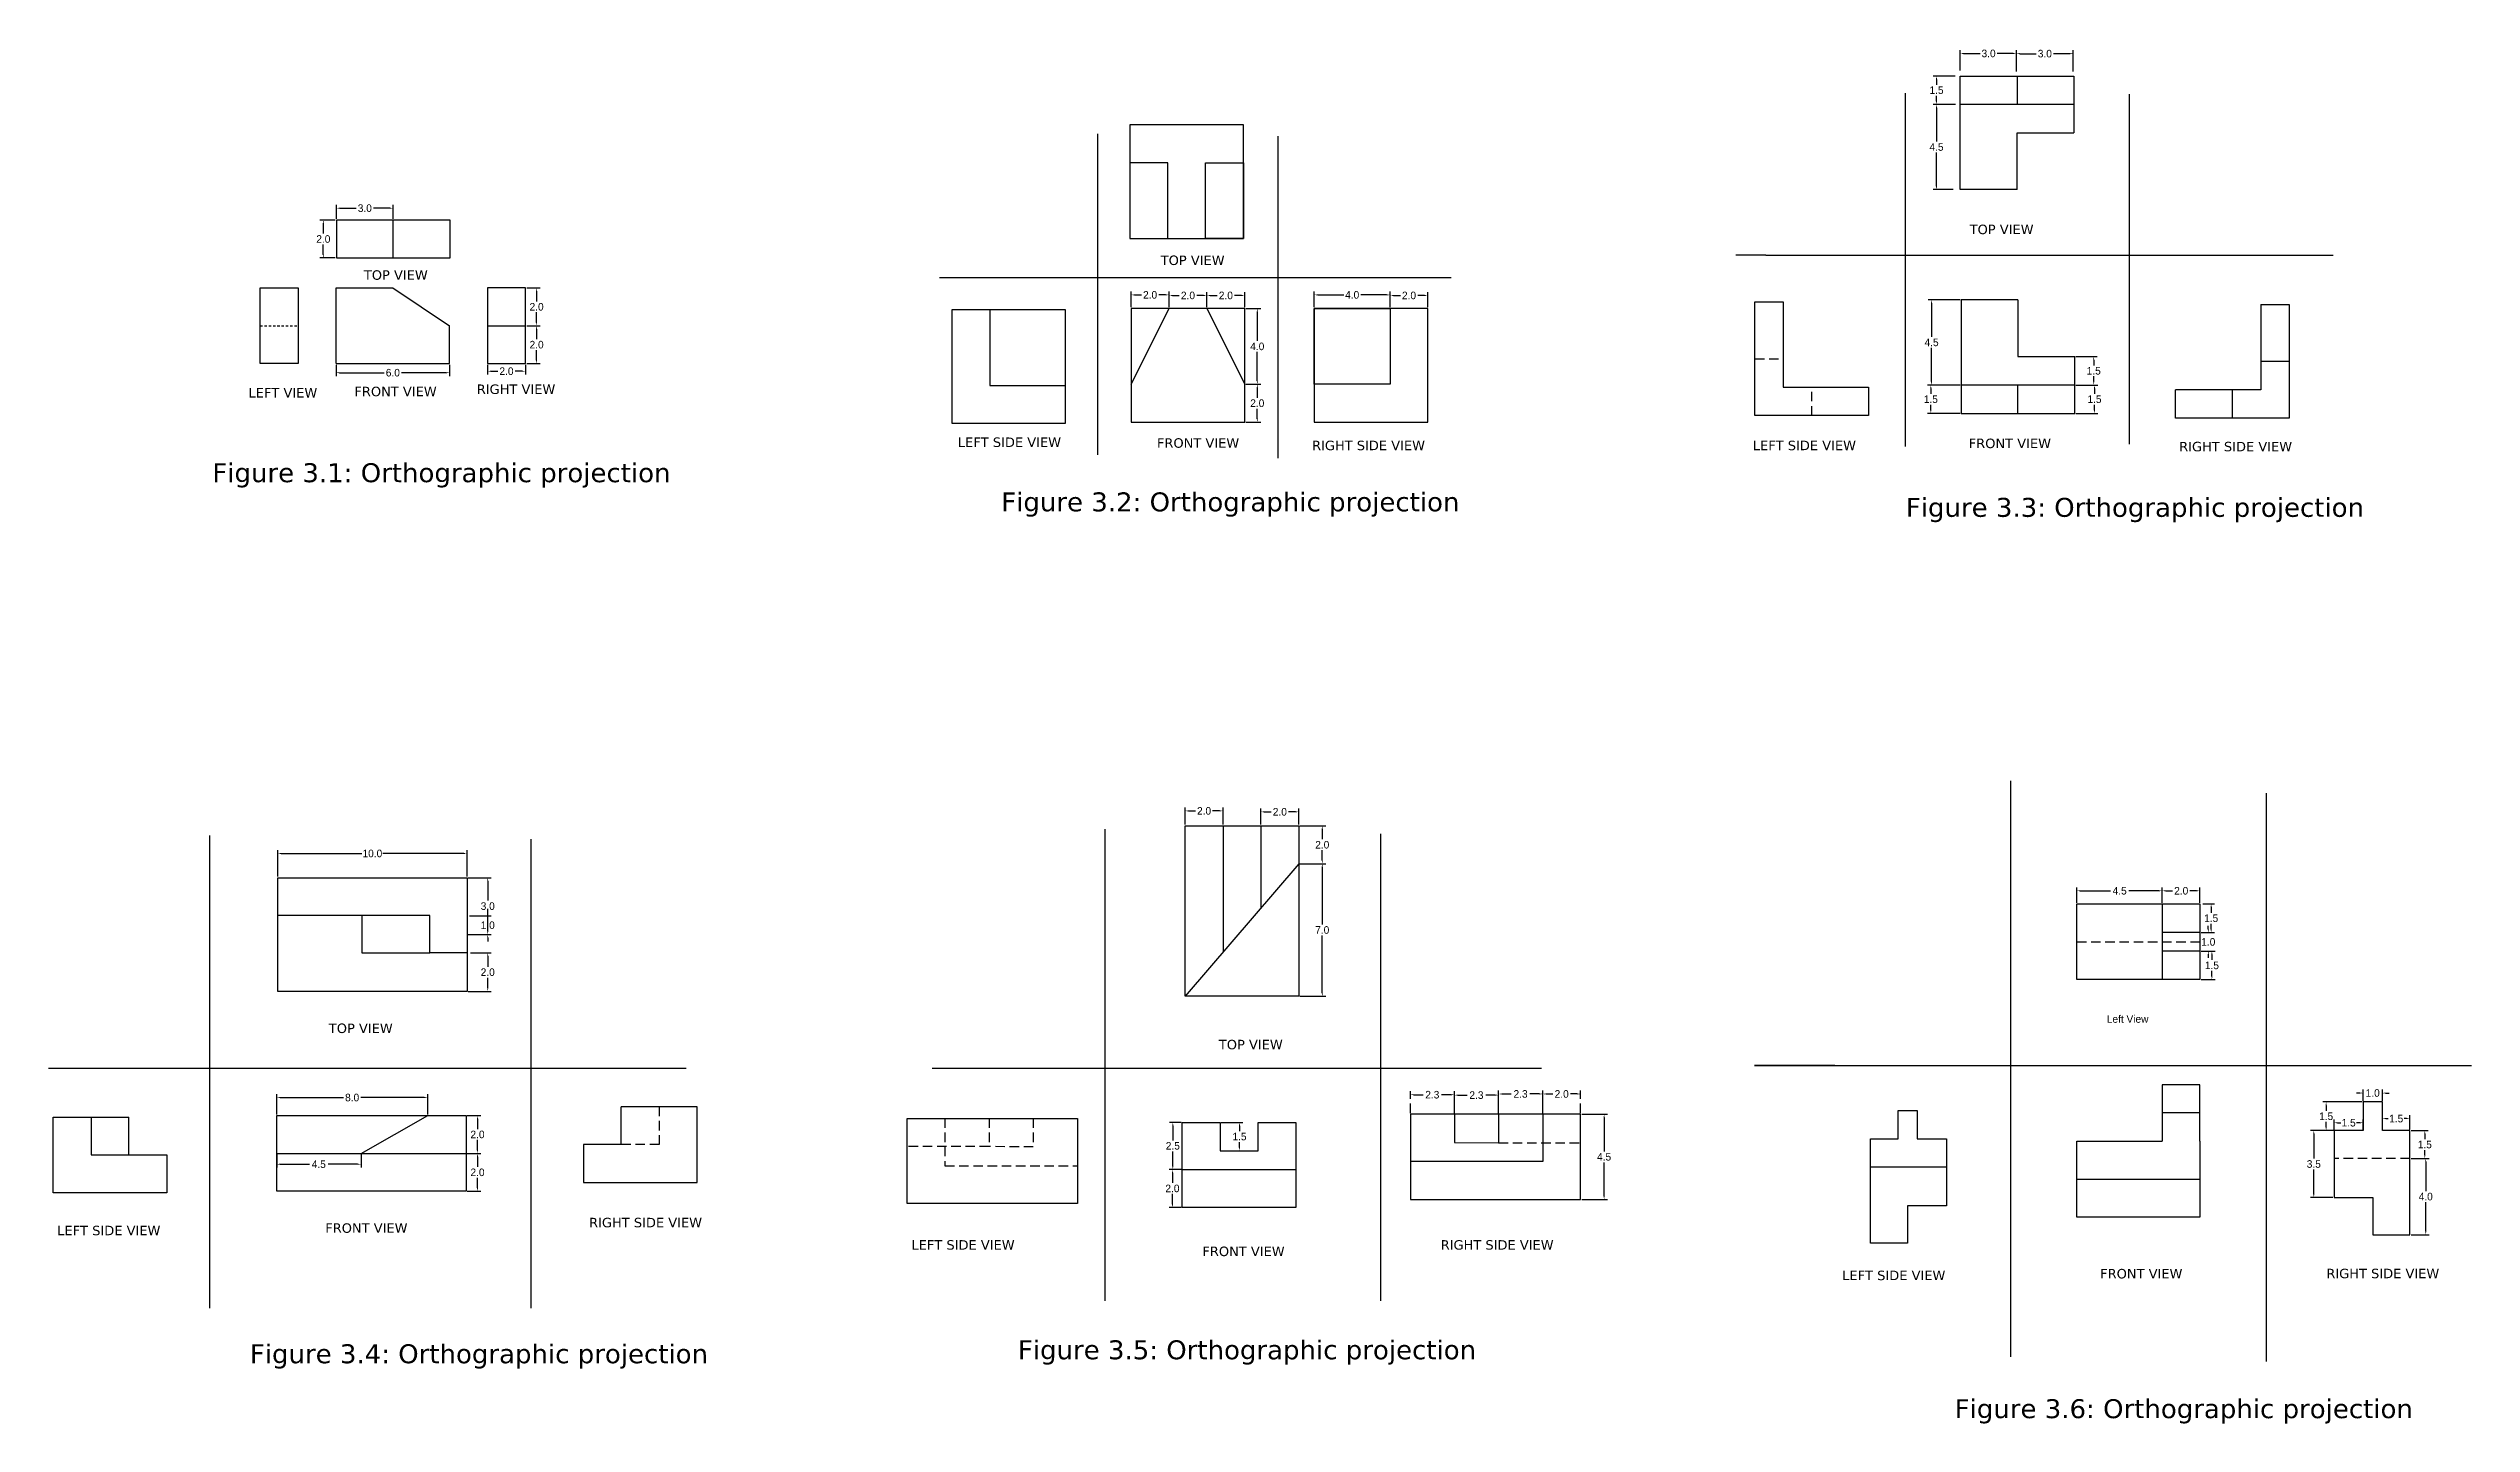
# Model space of a CAD drawing. Header units: feet. Extents: x 28 to 156, y -37 to 36.
import ezdxf

# ---------------------------------------------------------------- set-up
doc = ezdxf.new("R2010")
doc.units = ezdxf.units.FT
doc.header["$MEASUREMENT"] = 0
doc.linetypes.add('DASHED', pattern=[0.75, 0.5, -0.25])
doc.linetypes.add('HIDDEN2', pattern=[0.1875, 0.125, -0.0625])
doc.dimstyles.get("Standard").update_dxf_attribs({"dimtxt": 0.4, "dimasz": 0.18, "dimexe": 0.18, "dimexo": 0.0625, "dimgap": 0.09, "dimtad": 0, "dimtih": 1, "dimtoh": 1, "dimdec": 1, "dimzin": 0, "dimdsep": 46, "dimtxsty": 'Standard', "dimcen": 0.09, "dimadec": 0, "dimazin": 0, "dimtfac": 1, "dimtdec": 1, "dimtofl": 0, "dimtmove": 0, "dimatfit": 3, "dimfxl": 1, "dimtolj": 1, "dimtzin": 0, "dimarcsym": 0})

msp = doc.modelspace()

# ---------------------------------------------------------------- texts
at = {"attachment_point": 1}
for s, insert, char_height, width in [('{\\fVerdana|b0|i0|c0|p34;TOP VIEW}', (129.22, 26.32), 0.5, 3.5011), ('{\\fVerdana|b0|i0|c0|p34;TOP VIEW}', (86.51, 24.69), 0.5, 3.5011), ('{\\fVerdana|b0|i0|c0|p34;TOP VIEW}', (44.44, 23.91), 0.5, 3.5011), ('{\\fVerdana|b0|i0|c0|p34;LEFT VIEW}', (38.35, 17.69), 0.5, 3.8385), ('{\\fVerdana|b0|i0|c0|p34;FRONT VIEW}', (43.94, 17.76), 0.5, 4.6473), ('{\\fVerdana|b0|i0|c0|p34;RIGHT VIEW}', (50.4, 17.88), 0.5, 4.4297), ('{\\fVerdana|b0|i0|c0|p34;LEFT SIDE VIEW}', (75.8, 15.08), 0.5, 5.9143), ('{\\fVerdana|b0|i0|c0|p34;FRONT VIEW}', (86.31, 15.04), 0.5, 4.6473), ('{\\fVerdana|b0|i0|c0|p34;RIGHT SIDE VIEW}', (94.5, 14.91), 0.5, 6.352), ('{\\fVerdana|b0|i0|c0|p34;LEFT SIDE VIEW}', (117.77, 14.91), 0.5, 5.9143), ('{\\fVerdana|b0|i0|c0|p34;FRONT VIEW}', (129.17, 15.02), 0.5, 4.6473), ('{\\fVerdana|b0|i0|c0|p34;RIGHT SIDE VIEW}', (140.28, 14.85), 0.5, 6.352), ('{\\fVerdana|b0|i0|c0|p34;Figure 3.1: Orthographic projection}', (36.44, 13.72), 1, 24.772), ('{\\fVerdana|b0|i0|c0|p34;Figure 3.2: Orthographic projection}', (78.09, 12.18), 1, 25.6748), ('{\\fVerdana|b0|i0|c0|p34;Figure 3.3: Orthographic projection}', (125.85, 11.89), 1, 26.0169), ('{\\fVerdana|b0|i0|c0|p34;TOP VIEW}', (42.59, -15.87), 0.5, 3.5011), ('Left View', (136.46, -15.43), 0.4, 3.7992), ('{\\fVerdana|b0|i0|c0|p34;TOP VIEW}', (89.58, -16.73), 0.5, 3.5011), ('{\\fVerdana|b0|i0|c0|p34;LEFT SIDE VIEW}', (28.25, -26.55), 0.5, 5.9143), ('{\\fVerdana|b0|i0|c0|p34;FRONT VIEW}', (42.4, -26.42), 0.5, 4.6473), ('{\\fVerdana|b0|i0|c0|p34;RIGHT SIDE VIEW}', (56.33, -26.13), 0.5, 6.352), ('{\\fVerdana|b0|i0|c0|p34;LEFT SIDE VIEW}', (73.35, -27.31), 0.5, 5.9143), ('{\\fVerdana|b0|i0|c0|p34;FRONT VIEW}', (88.71, -27.65), 0.5, 4.6473), ('{\\fVerdana|b0|i0|c0|p34;RIGHT SIDE VIEW}', (101.29, -27.31), 0.5, 6.352), ('{\\fVerdana|b0|i0|c0|p34;LEFT SIDE VIEW}', (122.49, -28.92), 0.5, 5.9143), ('{\\fVerdana|b0|i0|c0|p34;FRONT VIEW}', (136.11, -28.83), 0.5, 4.6473), ('{\\fVerdana|b0|i0|c0|p34;RIGHT SIDE VIEW}', (148.05, -28.82), 0.5, 6.352), ('{\\fVerdana|b0|i0|c0|p34;Figure 3.4: Orthographic projection}', (38.42, -32.81), 1, 24.5964), ('{\\fVerdana|b0|i0|c0|p34;Figure 3.5: Orthographic projection}', (78.97, -32.6), 1, 25.0046), ('{\\fVerdana|b0|i0|c0|p34;Figure 3.6: Orthographic projection}', (128.43, -35.71), 1, 24.8232)]:
    msp.add_mtext(s, dxfattribs=dict(at, insert=insert, char_height=char_height, width=width))

# ---------------------------------------------------------------- blocks, each defined once
blk = doc.blocks.new('*D1')
at = {"color": 0, "lineweight": -2}
for p, q in [((42.97, 18.92), (42.97, 18.32)), ((43.15, 18.5), (45.52, 18.5)), ((48.79, 18.5), (46.43, 18.5)), ((48.97, 18.92), (48.97, 18.32))]:
    blk.add_line(p, q, dxfattribs=at)
at = {"color": 0}
for points in [[(43.15, 18.53), (43.15, 18.47), (42.97, 18.5)], [(48.79, 18.53), (48.79, 18.47), (48.97, 18.5)]]:
    blk.add_solid(points, dxfattribs=at)
at = {"layer": 'Defpoints', "color": 0}
for p in [(42.97, 18.98), (48.97, 18.98), (48.97, 18.5)]:
    blk.add_point(p, dxfattribs=at)
at = {"color": 0, "insert": (45.97, 18.5), "char_height": 0.4, "attachment_point": 5}
blk.add_mtext('\\A1;6.0', dxfattribs=at)
blk = doc.blocks.new('*D2')
at = {"color": 0, "lineweight": -2}
for p, q in [((53.04, 20.98), (53.74, 20.98)), ((53.56, 20.8), (53.56, 20.27)), ((53.56, 19.16), (53.56, 19.69)), ((53.04, 18.98), (53.74, 18.98))]:
    blk.add_line(p, q, dxfattribs=at)
at = {"color": 0}
for points in [[(53.53, 20.8), (53.59, 20.8), (53.56, 20.98)], [(53.53, 19.16), (53.59, 19.16), (53.56, 18.98)]]:
    blk.add_solid(points, dxfattribs=at)
at = {"layer": 'Defpoints', "color": 0}
for p in [(52.97, 20.98), (53.56, 20.98), (52.97, 18.98)]:
    blk.add_point(p, dxfattribs=at)
at = {"color": 0, "insert": (53.56, 19.98), "char_height": 0.4, "attachment_point": 5}
blk.add_mtext('\\A1;2.0', dxfattribs=at)
blk = doc.blocks.new('*D3')
at = {"color": 0, "lineweight": -2}
for p, q in [((42.93, 26.56), (42.12, 26.56)), ((42.3, 26.38), (42.3, 25.85)), ((42.93, 24.56), (42.12, 24.56)), ((42.3, 24.74), (42.3, 25.27))]:
    blk.add_line(p, q, dxfattribs=at)
at = {"color": 0}
for points in [[(42.27, 26.38), (42.33, 26.38), (42.3, 26.56)], [(42.27, 24.74), (42.33, 24.74), (42.3, 24.56)]]:
    blk.add_solid(points, dxfattribs=at)
at = {"layer": 'Defpoints', "color": 0}
for p in [(42.99, 26.56), (42.3, 24.56), (42.99, 24.56)]:
    blk.add_point(p, dxfattribs=at)
at = {"color": 0, "insert": (42.3, 25.56), "char_height": 0.4, "attachment_point": 5}
blk.add_mtext('\\A1;2.0', dxfattribs=at)
blk = doc.blocks.new('*D4')
at = {"color": 0, "lineweight": -2}
for p, q in [((42.99, 26.63), (42.99, 27.37)), ((43.17, 27.19), (44.03, 27.19)), ((45.81, 27.19), (44.95, 27.19)), ((45.99, 26.63), (45.99, 27.37))]:
    blk.add_line(p, q, dxfattribs=at)
at = {"color": 0}
for points in [[(43.17, 27.22), (43.17, 27.16), (42.99, 27.19)], [(45.81, 27.22), (45.81, 27.16), (45.99, 27.19)]]:
    blk.add_solid(points, dxfattribs=at)
at = {"layer": 'Defpoints', "color": 0}
for p in [(45.99, 27.19), (42.99, 26.56), (45.99, 26.56)]:
    blk.add_point(p, dxfattribs=at)
at = {"color": 0, "insert": (44.49, 27.19), "char_height": 0.4, "attachment_point": 5}
blk.add_mtext('\\A1;3.0', dxfattribs=at)
blk = doc.blocks.new('*D5')
at = {"color": 0, "lineweight": -2}
for p, q in [((53.04, 22.98), (53.74, 22.98)), ((53.56, 22.8), (53.56, 22.27)), ((53.04, 20.98), (53.74, 20.98)), ((53.56, 21.16), (53.56, 21.69))]:
    blk.add_line(p, q, dxfattribs=at)
at = {"color": 0}
for points in [[(53.53, 22.8), (53.59, 22.8), (53.56, 22.98)], [(53.53, 21.16), (53.59, 21.16), (53.56, 20.98)]]:
    blk.add_solid(points, dxfattribs=at)
at = {"layer": 'Defpoints', "color": 0}
for p in [(52.97, 22.98), (53.56, 22.98), (52.97, 20.98)]:
    blk.add_point(p, dxfattribs=at)
at = {"color": 0, "insert": (53.56, 21.98), "char_height": 0.4, "attachment_point": 5}
blk.add_mtext('\\A1;2.0', dxfattribs=at)
blk = doc.blocks.new('*D6')
at = {"color": 0, "lineweight": -2}
for p, q in [((50.97, 18.92), (50.97, 18.4)), ((51.15, 18.58), (51.52, 18.58)), ((52.79, 18.58), (52.43, 18.58)), ((52.97, 18.92), (52.97, 18.4))]:
    blk.add_line(p, q, dxfattribs=at)
at = {"color": 0}
for points in [[(51.15, 18.61), (51.15, 18.55), (50.97, 18.58)], [(52.79, 18.61), (52.79, 18.55), (52.97, 18.58)]]:
    blk.add_solid(points, dxfattribs=at)
at = {"layer": 'Defpoints', "color": 0}
for p in [(50.97, 18.98), (50.97, 18.58), (52.97, 18.98)]:
    blk.add_point(p, dxfattribs=at)
at = {"color": 0, "insert": (51.97, 18.58), "char_height": 0.4, "attachment_point": 5}
blk.add_mtext('\\A1;2.0', dxfattribs=at)
blk = doc.blocks.new('*D8')
at = {"color": 0, "lineweight": -2}
for p, q in [((84.95, 21.96), (84.95, 22.79)), ((85.13, 22.61), (85.49, 22.61)), ((86.77, 22.61), (86.41, 22.61)), ((86.95, 21.96), (86.95, 22.79))]:
    blk.add_line(p, q, dxfattribs=at)
at = {"color": 0}
for points in [[(85.13, 22.64), (85.13, 22.58), (84.95, 22.61)], [(86.77, 22.64), (86.77, 22.58), (86.95, 22.61)]]:
    blk.add_solid(points, dxfattribs=at)
at = {"layer": 'Defpoints', "color": 0}
for p in [(84.95, 21.89), (86.95, 22.61), (86.95, 21.89)]:
    blk.add_point(p, dxfattribs=at)
at = {"color": 0, "insert": (85.95, 22.61), "char_height": 0.4, "attachment_point": 5}
blk.add_mtext('\\A1;2.0', dxfattribs=at)
blk = doc.blocks.new('*D9')
at = {"color": 0, "lineweight": -2}
for p, q in [((86.95, 21.96), (86.95, 22.76)), ((87.13, 22.58), (87.49, 22.58)), ((88.77, 22.58), (88.41, 22.58)), ((88.95, 21.96), (88.95, 22.76))]:
    blk.add_line(p, q, dxfattribs=at)
at = {"color": 0}
for points in [[(87.13, 22.61), (87.13, 22.55), (86.95, 22.58)], [(88.77, 22.61), (88.77, 22.55), (88.95, 22.58)]]:
    blk.add_solid(points, dxfattribs=at)
at = {"layer": 'Defpoints', "color": 0}
for p in [(86.95, 21.89), (88.95, 22.58), (88.95, 21.89)]:
    blk.add_point(p, dxfattribs=at)
at = {"color": 0, "insert": (87.95, 22.58), "char_height": 0.4, "attachment_point": 5}
blk.add_mtext('\\A1;2.0', dxfattribs=at)
blk = doc.blocks.new('*D10')
at = {"color": 0, "lineweight": -2}
for p, q in [((88.95, 21.96), (88.95, 22.76)), ((89.13, 22.58), (89.49, 22.58)), ((90.77, 22.58), (90.4, 22.58)), ((90.95, 21.96), (90.95, 22.76))]:
    blk.add_line(p, q, dxfattribs=at)
at = {"color": 0}
for points in [[(89.13, 22.61), (89.13, 22.55), (88.95, 22.58)], [(90.77, 22.61), (90.77, 22.55), (90.95, 22.58)]]:
    blk.add_solid(points, dxfattribs=at)
at = {"layer": 'Defpoints', "color": 0}
for p in [(88.95, 21.89), (90.95, 22.58), (90.95, 21.89)]:
    blk.add_point(p, dxfattribs=at)
at = {"color": 0, "insert": (89.95, 22.58), "char_height": 0.4, "attachment_point": 5}
blk.add_mtext('\\A1;2.0', dxfattribs=at)
blk = doc.blocks.new('*D11')
at = {"color": 0, "lineweight": -2}
for p, q in [((91.01, 21.89), (91.79, 21.89)), ((91.61, 21.71), (91.61, 20.18)), ((91.61, 18.07), (91.61, 19.6)), ((91.01, 17.89), (91.79, 17.89))]:
    blk.add_line(p, q, dxfattribs=at)
at = {"color": 0}
for points in [[(91.58, 21.71), (91.64, 21.71), (91.61, 21.89)], [(91.58, 18.07), (91.64, 18.07), (91.61, 17.89)]]:
    blk.add_solid(points, dxfattribs=at)
at = {"layer": 'Defpoints', "color": 0}
for p in [(90.95, 21.89), (90.95, 17.89), (91.61, 17.89)]:
    blk.add_point(p, dxfattribs=at)
at = {"color": 0, "insert": (91.61, 19.89), "char_height": 0.4, "attachment_point": 5}
blk.add_mtext('\\A1;4.0', dxfattribs=at)
blk = doc.blocks.new('*D12')
at = {"color": 0, "lineweight": -2}
for p, q in [((91.01, 17.89), (91.79, 17.89)), ((91.61, 17.71), (91.61, 17.18)), ((91.01, 15.89), (91.79, 15.89)), ((91.61, 16.07), (91.61, 16.6))]:
    blk.add_line(p, q, dxfattribs=at)
at = {"color": 0}
for points in [[(91.58, 17.71), (91.64, 17.71), (91.61, 17.89)], [(91.58, 16.07), (91.64, 16.07), (91.61, 15.89)]]:
    blk.add_solid(points, dxfattribs=at)
at = {"layer": 'Defpoints', "color": 0}
for p in [(90.95, 17.89), (90.95, 15.89), (91.61, 15.89)]:
    blk.add_point(p, dxfattribs=at)
at = {"color": 0, "insert": (91.61, 16.89), "char_height": 0.4, "attachment_point": 5}
blk.add_mtext('\\A1;2.0', dxfattribs=at)
blk = doc.blocks.new('*D13')
at = {"color": 0, "lineweight": -2}
for p, q in [((94.62, 21.96), (94.62, 22.79)), ((94.8, 22.61), (96.17, 22.61)), ((98.44, 22.61), (97.08, 22.61)), ((98.62, 21.96), (98.62, 22.79))]:
    blk.add_line(p, q, dxfattribs=at)
at = {"color": 0}
for points in [[(94.8, 22.64), (94.8, 22.58), (94.62, 22.61)], [(98.44, 22.64), (98.44, 22.58), (98.62, 22.61)]]:
    blk.add_solid(points, dxfattribs=at)
at = {"layer": 'Defpoints', "color": 0}
for p in [(94.62, 21.89), (98.62, 22.61), (98.62, 21.89)]:
    blk.add_point(p, dxfattribs=at)
at = {"color": 0, "insert": (96.62, 22.61), "char_height": 0.4, "attachment_point": 5}
blk.add_mtext('\\A1;4.0', dxfattribs=at)
blk = doc.blocks.new('*D14')
at = {"color": 0, "lineweight": -2}
for p, q in [((98.62, 21.96), (98.62, 22.76)), ((98.8, 22.58), (99.17, 22.58)), ((100.44, 22.58), (100.08, 22.58)), ((100.62, 21.96), (100.62, 22.76))]:
    blk.add_line(p, q, dxfattribs=at)
at = {"color": 0}
for points in [[(98.8, 22.61), (98.8, 22.55), (98.62, 22.58)], [(100.44, 22.61), (100.44, 22.55), (100.62, 22.58)]]:
    blk.add_solid(points, dxfattribs=at)
at = {"layer": 'Defpoints', "color": 0}
for p in [(98.62, 21.89), (100.62, 22.58), (100.62, 21.89)]:
    blk.add_point(p, dxfattribs=at)
at = {"color": 0, "insert": (99.62, 22.58), "char_height": 0.4, "attachment_point": 5}
blk.add_mtext('\\A1;2.0', dxfattribs=at)
blk = doc.blocks.new('*D15')
at = {"color": 0, "lineweight": -2}
for p, q in [((128.72, 34.47), (128.72, 35.54)), ((128.9, 35.36), (129.77, 35.36)), ((131.51, 35.36), (130.68, 35.36)), ((131.69, 34.47), (131.69, 35.54))]:
    blk.add_line(p, q, dxfattribs=at)
at = {"color": 0}
for points in [[(128.9, 35.39), (128.9, 35.33), (128.72, 35.36)], [(131.51, 35.39), (131.51, 35.33), (131.69, 35.36)]]:
    blk.add_solid(points, dxfattribs=at)
at = {"layer": 'Defpoints', "color": 0}
for p in [(131.69, 35.36), (128.72, 34.41), (131.69, 34.41)]:
    blk.add_point(p, dxfattribs=at)
at = {"color": 0, "insert": (130.22, 35.36), "char_height": 0.4, "attachment_point": 5}
blk.add_mtext('\\A1;3.0', dxfattribs=at)
blk = doc.blocks.new('*D16')
at = {"color": 0, "lineweight": -2}
for p, q in [((131.69, 34.41), (131.69, 35.53)), ((131.87, 35.35), (132.73, 35.35)), ((134.51, 35.35), (133.64, 35.35)), ((134.69, 34.41), (134.69, 35.53))]:
    blk.add_line(p, q, dxfattribs=at)
at = {"color": 0}
for points in [[(131.87, 35.38), (131.87, 35.32), (131.69, 35.35)], [(134.51, 35.38), (134.51, 35.32), (134.69, 35.35)]]:
    blk.add_solid(points, dxfattribs=at)
at = {"layer": 'Defpoints', "color": 0}
for p in [(134.69, 35.35), (131.69, 34.35), (134.69, 34.35)]:
    blk.add_point(p, dxfattribs=at)
at = {"color": 0, "insert": (133.19, 35.35), "char_height": 0.4, "attachment_point": 5}
blk.add_mtext('\\A1;3.0', dxfattribs=at)
blk = doc.blocks.new('*D17')
at = {"color": 0, "lineweight": -2}
for p, q in [((128.45, 34.17), (127.29, 34.17)), ((127.47, 33.99), (127.47, 33.71)), ((128.47, 32.67), (127.29, 32.67)), ((127.47, 32.85), (127.47, 33.13))]:
    blk.add_line(p, q, dxfattribs=at)
at = {"color": 0}
for points in [[(127.44, 33.99), (127.5, 33.99), (127.47, 34.17)], [(127.44, 32.85), (127.5, 32.85), (127.47, 32.67)]]:
    blk.add_solid(points, dxfattribs=at)
at = {"layer": 'Defpoints', "color": 0}
for p in [(128.51, 34.17), (127.47, 32.67), (128.54, 32.67)]:
    blk.add_point(p, dxfattribs=at)
at = {"color": 0, "insert": (127.47, 33.42), "char_height": 0.4, "attachment_point": 5}
blk.add_mtext('\\A1;1.5', dxfattribs=at)
blk = doc.blocks.new('*D18')
at = {"color": 0, "lineweight": -2}
for p, q in [((128.35, 32.67), (127.29, 32.67)), ((127.47, 32.49), (127.47, 30.71)), ((127.47, 28.35), (127.47, 30.13)), ((128.35, 28.17), (127.29, 28.17))]:
    blk.add_line(p, q, dxfattribs=at)
at = {"color": 0}
for points in [[(127.44, 32.49), (127.5, 32.49), (127.47, 32.67)], [(127.44, 28.35), (127.5, 28.35), (127.47, 28.17)]]:
    blk.add_solid(points, dxfattribs=at)
at = {"layer": 'Defpoints', "color": 0}
for p in [(128.41, 32.67), (127.47, 28.17), (128.41, 28.17)]:
    blk.add_point(p, dxfattribs=at)
at = {"color": 0, "insert": (127.47, 30.42), "char_height": 0.4, "attachment_point": 5}
blk.add_mtext('\\A1;4.5', dxfattribs=at)
blk = doc.blocks.new('*D19')
at = {"color": 0, "lineweight": -2}
for p, q in [((128.71, 22.35), (127.03, 22.35)), ((127.21, 22.17), (127.21, 20.39)), ((127.21, 18.03), (127.21, 19.81)), ((128.71, 17.85), (127.03, 17.85))]:
    blk.add_line(p, q, dxfattribs=at)
at = {"color": 0}
for points in [[(127.18, 22.17), (127.24, 22.17), (127.21, 22.35)], [(127.18, 18.03), (127.24, 18.03), (127.21, 17.85)]]:
    blk.add_solid(points, dxfattribs=at)
at = {"layer": 'Defpoints', "color": 0}
for p in [(128.77, 22.35), (127.21, 17.85), (128.77, 17.85)]:
    blk.add_point(p, dxfattribs=at)
at = {"color": 0, "insert": (127.21, 20.1), "char_height": 0.4, "attachment_point": 5}
blk.add_mtext('\\A1;4.5', dxfattribs=at)
blk = doc.blocks.new('*D20')
at = {"color": 0, "lineweight": -2}
for p, q in [((128.65, 17.85), (126.99, 17.85)), ((127.17, 17.67), (127.17, 17.39)), ((127.17, 16.53), (127.17, 16.81)), ((128.71, 16.35), (126.99, 16.35))]:
    blk.add_line(p, q, dxfattribs=at)
at = {"color": 0}
for points in [[(127.14, 17.67), (127.2, 17.67), (127.17, 17.85)], [(127.14, 16.53), (127.2, 16.53), (127.17, 16.35)]]:
    blk.add_solid(points, dxfattribs=at)
at = {"layer": 'Defpoints', "color": 0}
for p in [(128.71, 17.85), (127.17, 16.35), (128.77, 16.35)]:
    blk.add_point(p, dxfattribs=at)
at = {"color": 0, "insert": (127.17, 17.1), "char_height": 0.4, "attachment_point": 5}
blk.add_mtext('\\A1;1.5', dxfattribs=at)
blk = doc.blocks.new('*D21')
at = {"color": 0, "lineweight": -2}
for p, q in [((134.83, 19.35), (135.95, 19.35)), ((135.77, 19.17), (135.77, 18.89)), ((135.77, 18.03), (135.77, 18.31)), ((134.83, 17.85), (135.95, 17.85))]:
    blk.add_line(p, q, dxfattribs=at)
at = {"color": 0}
for points in [[(135.74, 19.17), (135.8, 19.17), (135.77, 19.35)], [(135.74, 18.03), (135.8, 18.03), (135.77, 17.85)]]:
    blk.add_solid(points, dxfattribs=at)
at = {"layer": 'Defpoints', "color": 0}
for p in [(134.77, 19.35), (134.77, 17.85), (135.77, 17.85)]:
    blk.add_point(p, dxfattribs=at)
at = {"color": 0, "insert": (135.77, 18.6), "char_height": 0.4, "attachment_point": 5}
blk.add_mtext('\\A1;1.5', dxfattribs=at)
blk = doc.blocks.new('*D22')
at = {"color": 0, "lineweight": -2}
for p, q in [((134.9, 17.85), (135.99, 17.85)), ((135.81, 17.67), (135.81, 17.39)), ((135.81, 16.53), (135.81, 16.81)), ((134.83, 16.35), (135.99, 16.35))]:
    blk.add_line(p, q, dxfattribs=at)
at = {"color": 0}
for points in [[(135.78, 17.67), (135.84, 17.67), (135.81, 17.85)], [(135.78, 16.53), (135.84, 16.53), (135.81, 16.35)]]:
    blk.add_solid(points, dxfattribs=at)
at = {"layer": 'Defpoints', "color": 0}
for p in [(134.83, 17.85), (134.77, 16.35), (135.81, 16.35)]:
    blk.add_point(p, dxfattribs=at)
at = {"color": 0, "insert": (135.81, 17.1), "char_height": 0.4, "attachment_point": 5}
blk.add_mtext('\\A1;1.5', dxfattribs=at)
blk = doc.blocks.new('*D23')
at = {"color": 0, "lineweight": -2}
for p, q in [((49.95, -8.17), (51.16, -8.17)), ((50.98, -8.35), (50.98, -9.38)), ((50.98, -10.99), (50.98, -9.96)), ((49.95, -11.17), (51.16, -11.17))]:
    blk.add_line(p, q, dxfattribs=at)
at = {"color": 0}
for points in [[(50.95, -8.35), (51.01, -8.35), (50.98, -8.17)], [(50.95, -10.99), (51.01, -10.99), (50.98, -11.17)]]:
    blk.add_solid(points, dxfattribs=at)
at = {"layer": 'Defpoints', "color": 0}
for p in [(49.89, -8.17), (49.89, -11.17), (50.98, -11.17)]:
    blk.add_point(p, dxfattribs=at)
at = {"color": 0, "insert": (50.98, -9.67), "char_height": 0.4, "attachment_point": 5}
blk.add_mtext('\\A1;3.0', dxfattribs=at)
blk = doc.blocks.new('*D24')
at = {"color": 0, "lineweight": -2}
for p, q in [((50.01, -10.18), (51.16, -10.18)), ((50.98, -10), (50.98, -9.82)), ((49.95, -11.17), (51.16, -11.17)), ((50.98, -11.35), (50.98, -11.53))]:
    blk.add_line(p, q, dxfattribs=at)
at = {"color": 0}
for points in [[(50.95, -10), (51.01, -10), (50.98, -10.18)], [(50.95, -11.35), (51.01, -11.35), (50.98, -11.17)]]:
    blk.add_solid(points, dxfattribs=at)
at = {"layer": 'Defpoints', "color": 0}
for p in [(49.95, -10.18), (49.89, -11.17), (50.98, -11.17)]:
    blk.add_point(p, dxfattribs=at)
at = {"color": 0, "insert": (50.98, -10.68), "char_height": 0.4, "attachment_point": 5}
blk.add_mtext('\\A1;1.0', dxfattribs=at)
blk = doc.blocks.new('*D25')
at = {"color": 0, "lineweight": -2}
for p, q in [((50.07, -12.14), (51.16, -12.14)), ((50.98, -12.32), (50.98, -12.87)), ((50.98, -13.99), (50.98, -13.45)), ((49.95, -14.17), (51.16, -14.17))]:
    blk.add_line(p, q, dxfattribs=at)
at = {"color": 0}
for points in [[(50.95, -12.32), (51.01, -12.32), (50.98, -12.14)], [(50.95, -13.99), (51.01, -13.99), (50.98, -14.17)]]:
    blk.add_solid(points, dxfattribs=at)
at = {"layer": 'Defpoints', "color": 0}
for p in [(50.01, -12.14), (49.89, -14.17), (50.98, -14.17)]:
    blk.add_point(p, dxfattribs=at)
at = {"color": 0, "insert": (50.98, -13.16), "char_height": 0.4, "attachment_point": 5}
blk.add_mtext('\\A1;2.0', dxfattribs=at)
blk = doc.blocks.new('*D26')
at = {"color": 0, "lineweight": -2}
for p, q in [((39.89, -8.11), (39.89, -6.71)), ((40.07, -6.89), (44.33, -6.89)), ((49.71, -6.89), (45.44, -6.89)), ((49.89, -8.11), (49.89, -6.71))]:
    blk.add_line(p, q, dxfattribs=at)
at = {"color": 0}
for points in [[(40.07, -6.86), (40.07, -6.92), (39.89, -6.89)], [(49.71, -6.86), (49.71, -6.92), (49.89, -6.89)]]:
    blk.add_solid(points, dxfattribs=at)
at = {"layer": 'Defpoints', "color": 0}
for p in [(49.89, -6.89), (39.89, -8.17), (49.89, -8.17)]:
    blk.add_point(p, dxfattribs=at)
at = {"color": 0, "insert": (44.89, -6.89), "char_height": 0.4, "attachment_point": 5}
blk.add_mtext('\\A1;10.0', dxfattribs=at)
blk = doc.blocks.new('*D27')
at = {"color": 0, "lineweight": -2}
for p, q in [((39.84, -20.67), (39.84, -19.6)), ((40.02, -19.78), (43.37, -19.78)), ((47.63, -19.78), (44.28, -19.78)), ((47.81, -20.67), (47.81, -19.6))]:
    blk.add_line(p, q, dxfattribs=at)
at = {"color": 0}
for points in [[(40.02, -19.75), (40.02, -19.81), (39.84, -19.78)], [(47.63, -19.75), (47.63, -19.81), (47.81, -19.78)]]:
    blk.add_solid(points, dxfattribs=at)
at = {"layer": 'Defpoints', "color": 0}
for p in [(47.81, -19.78), (39.84, -20.73), (47.81, -20.73)]:
    blk.add_point(p, dxfattribs=at)
at = {"color": 0, "insert": (43.82, -19.78), "char_height": 0.4, "attachment_point": 5}
blk.add_mtext('\\A1;8.0', dxfattribs=at)
blk = doc.blocks.new('*D28')
at = {"color": 0, "lineweight": -2}
for p, q in [((39.84, -22.79), (39.84, -23.48)), ((44.29, -22.79), (44.29, -23.48)), ((40.02, -23.3), (41.57, -23.3)), ((44.11, -23.3), (42.55, -23.3))]:
    blk.add_line(p, q, dxfattribs=at)
at = {"color": 0}
for points in [[(40.02, -23.27), (40.02, -23.33), (39.84, -23.3)], [(44.11, -23.27), (44.11, -23.33), (44.29, -23.3)]]:
    blk.add_solid(points, dxfattribs=at)
at = {"layer": 'Defpoints', "color": 0}
for p in [(39.84, -22.73), (44.29, -22.73), (44.29, -23.3)]:
    blk.add_point(p, dxfattribs=at)
at = {"color": 0, "insert": (42.06, -23.3), "char_height": 0.4, "attachment_point": 5}
blk.add_mtext('\\A1;4.5', dxfattribs=at)
blk = doc.blocks.new('*D29')
at = {"color": 0, "lineweight": -2}
for p, q in [((49.9, -20.73), (50.62, -20.73)), ((50.44, -20.91), (50.44, -21.44)), ((49.9, -22.73), (50.62, -22.73)), ((50.44, -22.55), (50.44, -22.02))]:
    blk.add_line(p, q, dxfattribs=at)
at = {"color": 0}
for points in [[(50.41, -20.91), (50.47, -20.91), (50.44, -20.73)], [(50.41, -22.55), (50.47, -22.55), (50.44, -22.73)]]:
    blk.add_solid(points, dxfattribs=at)
at = {"layer": 'Defpoints', "color": 0}
for p in [(49.84, -20.73), (49.84, -22.73), (50.44, -22.73)]:
    blk.add_point(p, dxfattribs=at)
at = {"color": 0, "insert": (50.44, -21.73), "char_height": 0.4, "attachment_point": 5}
blk.add_mtext('\\A1;2.0', dxfattribs=at)
blk = doc.blocks.new('*D30')
at = {"color": 0, "lineweight": -2}
for p, q in [((49.9, -22.73), (50.62, -22.73)), ((50.44, -22.91), (50.44, -23.44)), ((50.44, -24.55), (50.44, -24.02)), ((49.9, -24.73), (50.62, -24.73))]:
    blk.add_line(p, q, dxfattribs=at)
at = {"color": 0}
for points in [[(50.41, -22.91), (50.47, -22.91), (50.44, -22.73)], [(50.41, -24.55), (50.47, -24.55), (50.44, -24.73)]]:
    blk.add_solid(points, dxfattribs=at)
at = {"layer": 'Defpoints', "color": 0}
for p in [(49.84, -22.73), (49.84, -24.73), (50.44, -24.73)]:
    blk.add_point(p, dxfattribs=at)
at = {"color": 0, "insert": (50.44, -23.73), "char_height": 0.4, "attachment_point": 5}
blk.add_mtext('\\A1;2.0', dxfattribs=at)
blk = doc.blocks.new('*D31')
at = {"color": 0, "lineweight": -2}
for p, q in [((87.8, -5.36), (87.8, -4.46)), ((87.98, -4.64), (88.34, -4.64)), ((89.62, -4.64), (89.25, -4.64)), ((89.8, -5.36), (89.8, -4.46))]:
    blk.add_line(p, q, dxfattribs=at)
at = {"color": 0}
for points in [[(87.98, -4.61), (87.98, -4.67), (87.8, -4.64)], [(89.62, -4.61), (89.62, -4.67), (89.8, -4.64)]]:
    blk.add_solid(points, dxfattribs=at)
at = {"layer": 'Defpoints', "color": 0}
for p in [(89.8, -4.64), (87.8, -5.43), (89.8, -5.43)]:
    blk.add_point(p, dxfattribs=at)
at = {"color": 0, "insert": (88.8, -4.64), "char_height": 0.4, "attachment_point": 5}
blk.add_mtext('\\A1;2.0', dxfattribs=at)
blk = doc.blocks.new('*D32')
at = {"color": 0, "lineweight": -2}
for p, q in [((91.8, -5.36), (91.8, -4.51)), ((91.98, -4.69), (92.34, -4.69)), ((93.62, -4.69), (93.25, -4.69)), ((93.8, -5.36), (93.8, -4.51))]:
    blk.add_line(p, q, dxfattribs=at)
at = {"color": 0}
for points in [[(91.98, -4.66), (91.98, -4.72), (91.8, -4.69)], [(93.62, -4.66), (93.62, -4.72), (93.8, -4.69)]]:
    blk.add_solid(points, dxfattribs=at)
at = {"layer": 'Defpoints', "color": 0}
for p in [(93.8, -4.69), (91.8, -5.43), (93.8, -5.43)]:
    blk.add_point(p, dxfattribs=at)
at = {"color": 0, "insert": (92.8, -4.69), "char_height": 0.4, "attachment_point": 5}
blk.add_mtext('\\A1;2.0', dxfattribs=at)
blk = doc.blocks.new('*D33')
at = {"color": 0, "lineweight": -2}
for p, q in [((93.86, -5.43), (95.22, -5.43)), ((95.04, -5.61), (95.04, -6.14)), ((93.86, -7.43), (95.22, -7.43)), ((95.04, -7.25), (95.04, -6.72))]:
    blk.add_line(p, q, dxfattribs=at)
at = {"color": 0}
for points in [[(95.01, -5.61), (95.07, -5.61), (95.04, -5.43)], [(95.01, -7.25), (95.07, -7.25), (95.04, -7.43)]]:
    blk.add_solid(points, dxfattribs=at)
at = {"layer": 'Defpoints', "color": 0}
for p in [(93.8, -5.43), (93.8, -7.43), (95.04, -7.43)]:
    blk.add_point(p, dxfattribs=at)
at = {"color": 0, "insert": (95.04, -6.43), "char_height": 0.4, "attachment_point": 5}
blk.add_mtext('\\A1;2.0', dxfattribs=at)
blk = doc.blocks.new('*D34')
at = {"color": 0, "lineweight": -2}
for p, q in [((93.92, -7.43), (95.22, -7.43)), ((95.04, -7.61), (95.04, -10.64)), ((95.04, -14.25), (95.04, -11.22)), ((93.86, -14.43), (95.22, -14.43))]:
    blk.add_line(p, q, dxfattribs=at)
at = {"color": 0}
for points in [[(95.01, -7.61), (95.07, -7.61), (95.04, -7.43)], [(95.01, -14.25), (95.07, -14.25), (95.04, -14.43)]]:
    blk.add_solid(points, dxfattribs=at)
at = {"layer": 'Defpoints', "color": 0}
for p in [(93.86, -7.43), (93.8, -14.43), (95.04, -14.43)]:
    blk.add_point(p, dxfattribs=at)
at = {"color": 0, "insert": (95.04, -10.93), "char_height": 0.4, "attachment_point": 5}
blk.add_mtext('\\A1;7.0', dxfattribs=at)
blk = doc.blocks.new('*D35')
at = {"color": 0, "linetype": 'DASHED', "lineweight": -2}
for p, q in [((99.69, -20.6), (99.69, -19.45)), ((99.87, -19.63), (100.36, -19.63)), ((101.84, -19.63), (101.34, -19.63)), ((102.02, -20.6), (102.02, -19.45))]:
    blk.add_line(p, q, dxfattribs=at)
at = {"color": 0, "linetype": 'DASHED'}
for points in [[(99.87, -19.6), (99.87, -19.66), (99.69, -19.63)], [(101.84, -19.6), (101.84, -19.66), (102.02, -19.63)]]:
    blk.add_solid(points, dxfattribs=at)
at = {"layer": 'Defpoints', "color": 0, "linetype": 'DASHED'}
for p in [(102.02, -19.63), (99.69, -20.66), (102.02, -20.66)]:
    blk.add_point(p, dxfattribs=at)
at = {"color": 0, "linetype": 'DASHED', "insert": (100.85, -19.63), "char_height": 0.4, "attachment_point": 5}
blk.add_mtext('\\A1;2.3', dxfattribs=at)
blk = doc.blocks.new('*D36')
at = {"color": 0, "linetype": 'DASHED', "lineweight": -2}
for p, q in [((106.68, -20.6), (106.68, -19.41)), ((106.86, -19.59), (107.22, -19.59)), ((108.5, -19.59), (108.14, -19.59)), ((108.68, -20.6), (108.68, -19.41))]:
    blk.add_line(p, q, dxfattribs=at)
at = {"color": 0, "linetype": 'DASHED'}
for points in [[(106.86, -19.56), (106.86, -19.62), (106.68, -19.59)], [(108.5, -19.56), (108.5, -19.62), (108.68, -19.59)]]:
    blk.add_solid(points, dxfattribs=at)
at = {"layer": 'Defpoints', "color": 0, "linetype": 'DASHED'}
for p in [(108.68, -19.59), (106.68, -20.66), (108.68, -20.66)]:
    blk.add_point(p, dxfattribs=at)
at = {"color": 0, "linetype": 'DASHED', "insert": (107.68, -19.59), "char_height": 0.4, "attachment_point": 5}
blk.add_mtext('\\A1;2.0', dxfattribs=at)
blk = doc.blocks.new('*D37')
at = {"color": 0, "lineweight": -2}
for p, q in [((102.02, -20.6), (102.02, -19.47)), ((102.2, -19.65), (102.69, -19.65)), ((104.17, -19.65), (103.67, -19.65)), ((104.35, -20.6), (104.35, -19.47))]:
    blk.add_line(p, q, dxfattribs=at)
at = {"color": 0}
for points in [[(102.2, -19.62), (102.2, -19.68), (102.02, -19.65)], [(104.17, -19.62), (104.17, -19.68), (104.35, -19.65)]]:
    blk.add_solid(points, dxfattribs=at)
at = {"layer": 'Defpoints', "color": 0}
for p in [(104.35, -19.65), (102.02, -20.66), (104.35, -20.66)]:
    blk.add_point(p, dxfattribs=at)
at = {"color": 0, "insert": (103.18, -19.65), "char_height": 0.4, "attachment_point": 5}
blk.add_mtext('\\A1;2.3', dxfattribs=at)
blk = doc.blocks.new('*D38')
at = {"color": 0, "lineweight": -2}
for p, q in [((104.35, -20.6), (104.35, -19.41)), ((104.53, -19.59), (105.02, -19.59)), ((106.5, -19.59), (106, -19.59)), ((106.68, -20.6), (106.68, -19.41))]:
    blk.add_line(p, q, dxfattribs=at)
at = {"color": 0}
for points in [[(104.53, -19.56), (104.53, -19.62), (104.35, -19.59)], [(106.5, -19.56), (106.5, -19.62), (106.68, -19.59)]]:
    blk.add_solid(points, dxfattribs=at)
at = {"layer": 'Defpoints', "color": 0}
for p in [(106.68, -19.59), (104.35, -20.66), (106.68, -20.66)]:
    blk.add_point(p, dxfattribs=at)
at = {"color": 0, "insert": (105.51, -19.59), "char_height": 0.4, "attachment_point": 5}
blk.add_mtext('\\A1;2.3', dxfattribs=at)
blk = doc.blocks.new('*D39')
at = {"color": 0, "lineweight": -2}
for p, q in [((108.74, -20.66), (110.1, -20.66)), ((109.92, -20.84), (109.92, -22.62)), ((109.92, -24.98), (109.92, -23.2)), ((108.74, -25.16), (110.1, -25.16))]:
    blk.add_line(p, q, dxfattribs=at)
at = {"color": 0}
for points in [[(109.89, -20.84), (109.95, -20.84), (109.92, -20.66)], [(109.89, -24.98), (109.95, -24.98), (109.92, -25.16)]]:
    blk.add_solid(points, dxfattribs=at)
at = {"layer": 'Defpoints', "color": 0}
for p in [(108.68, -20.66), (108.68, -25.16), (109.92, -25.16)]:
    blk.add_point(p, dxfattribs=at)
at = {"color": 0, "insert": (109.92, -22.91), "char_height": 0.4, "attachment_point": 5}
blk.add_mtext('\\A1;4.5', dxfattribs=at)
blk = doc.blocks.new('*D41')
at = {"color": 0, "lineweight": -2}
for p, q in [((87.59, -21.09), (86.97, -21.09)), ((87.15, -21.27), (87.15, -22.04)), ((87.15, -23.4), (87.15, -22.62)), ((87.59, -23.58), (86.97, -23.58))]:
    blk.add_line(p, q, dxfattribs=at)
at = {"color": 0}
for points in [[(87.12, -21.27), (87.18, -21.27), (87.15, -21.09)], [(87.12, -23.4), (87.18, -23.4), (87.15, -23.58)]]:
    blk.add_solid(points, dxfattribs=at)
at = {"layer": 'Defpoints', "color": 0}
for p in [(87.65, -21.09), (87.15, -23.58), (87.65, -23.58)]:
    blk.add_point(p, dxfattribs=at)
at = {"color": 0, "insert": (87.15, -22.33), "char_height": 0.4, "attachment_point": 5}
blk.add_mtext('\\A1;2.5', dxfattribs=at)
blk = doc.blocks.new('*D42')
at = {"color": 0, "lineweight": -2}
for p, q in [((87.59, -23.58), (86.95, -23.58)), ((87.13, -23.76), (87.13, -24.29)), ((87.13, -25.41), (87.13, -24.87)), ((87.59, -25.59), (86.95, -25.59))]:
    blk.add_line(p, q, dxfattribs=at)
at = {"color": 0}
for points in [[(87.1, -23.76), (87.16, -23.76), (87.13, -23.58)], [(87.1, -25.41), (87.16, -25.41), (87.13, -25.59)]]:
    blk.add_solid(points, dxfattribs=at)
at = {"layer": 'Defpoints', "color": 0}
for p in [(87.65, -23.58), (87.13, -25.59), (87.65, -25.59)]:
    blk.add_point(p, dxfattribs=at)
at = {"color": 0, "insert": (87.13, -24.58), "char_height": 0.4, "attachment_point": 5}
blk.add_mtext('\\A1;2.0', dxfattribs=at)
blk = doc.blocks.new('*D43')
at = {"color": 0, "lineweight": -2}
for p, q in [((89.71, -21.09), (90.85, -21.09)), ((90.67, -21.27), (90.67, -21.55)), ((89.71, -22.59), (90.85, -22.59)), ((90.67, -22.41), (90.67, -22.13))]:
    blk.add_line(p, q, dxfattribs=at)
at = {"color": 0}
for points in [[(90.64, -21.27), (90.7, -21.27), (90.67, -21.09)], [(90.64, -22.41), (90.7, -22.41), (90.67, -22.59)]]:
    blk.add_solid(points, dxfattribs=at)
at = {"layer": 'Defpoints', "color": 0}
for p in [(89.65, -21.09), (90.67, -21.09), (89.65, -22.59)]:
    blk.add_point(p, dxfattribs=at)
at = {"color": 0, "insert": (90.67, -21.84), "char_height": 0.4, "attachment_point": 5}
blk.add_mtext('\\A1;1.5', dxfattribs=at)
blk = doc.blocks.new('*D44')
at = {"color": 0, "lineweight": -2}
for p, q in [((134.88, -9.49), (134.88, -8.68)), ((135.06, -8.86), (136.65, -8.86)), ((139.21, -8.86), (137.63, -8.86)), ((139.39, -9.49), (139.39, -8.68))]:
    blk.add_line(p, q, dxfattribs=at)
at = {"color": 0}
for points in [[(135.06, -8.83), (135.06, -8.89), (134.88, -8.86)], [(139.21, -8.83), (139.21, -8.89), (139.39, -8.86)]]:
    blk.add_solid(points, dxfattribs=at)
at = {"layer": 'Defpoints', "color": 0}
for p in [(139.39, -8.86), (134.88, -9.55), (139.39, -9.55)]:
    blk.add_point(p, dxfattribs=at)
at = {"color": 0, "insert": (137.14, -8.86), "char_height": 0.4, "attachment_point": 5}
blk.add_mtext('\\A1;4.5', dxfattribs=at)
blk = doc.blocks.new('*D45')
at = {"color": 0, "lineweight": -2}
for p, q in [((139.39, -9.49), (139.39, -8.68)), ((139.57, -8.86), (139.93, -8.86)), ((141.2, -8.86), (140.84, -8.86)), ((141.38, -9.49), (141.38, -8.68))]:
    blk.add_line(p, q, dxfattribs=at)
at = {"color": 0}
for points in [[(139.57, -8.83), (139.57, -8.89), (139.39, -8.86)], [(141.2, -8.83), (141.2, -8.89), (141.38, -8.86)]]:
    blk.add_solid(points, dxfattribs=at)
at = {"layer": 'Defpoints', "color": 0}
for p in [(141.38, -8.86), (139.39, -9.55), (141.38, -9.55)]:
    blk.add_point(p, dxfattribs=at)
at = {"color": 0, "insert": (140.39, -8.86), "char_height": 0.4, "attachment_point": 5}
blk.add_mtext('\\A1;2.0', dxfattribs=at)
blk = doc.blocks.new('*D46')
at = {"color": 0, "lineweight": -2}
for p, q in [((141.53, -9.55), (142.15, -9.55)), ((141.97, -9.73), (141.97, -10.02)), ((141.53, -11.07), (142.15, -11.07)), ((141.97, -10.89), (141.97, -10.6))]:
    blk.add_line(p, q, dxfattribs=at)
at = {"color": 0}
for points in [[(141.94, -9.73), (142, -9.73), (141.97, -9.55)], [(141.94, -10.89), (142, -10.89), (141.97, -11.07)]]:
    blk.add_solid(points, dxfattribs=at)
at = {"layer": 'Defpoints', "color": 0}
for p in [(141.47, -9.55), (141.97, -9.55), (141.47, -11.07)]:
    blk.add_point(p, dxfattribs=at)
at = {"color": 0, "insert": (141.97, -10.31), "char_height": 0.4, "attachment_point": 5}
blk.add_mtext('\\A1;1.5', dxfattribs=at)
blk = doc.blocks.new('*D47')
at = {"color": 0, "lineweight": -2}
for p, q in [((141.44, -12.04), (142.19, -12.04)), ((142.01, -12.22), (142.01, -12.51)), ((141.44, -13.55), (142.19, -13.55)), ((142.01, -13.37), (142.01, -13.09))]:
    blk.add_line(p, q, dxfattribs=at)
at = {"color": 0}
for points in [[(141.98, -12.22), (142.04, -12.22), (142.01, -12.04)], [(141.98, -13.37), (142.04, -13.37), (142.01, -13.55)]]:
    blk.add_solid(points, dxfattribs=at)
at = {"layer": 'Defpoints', "color": 0}
for p in [(141.38, -12.04), (141.38, -13.55), (142.01, -13.55)]:
    blk.add_point(p, dxfattribs=at)
at = {"color": 0, "insert": (142.01, -12.8), "char_height": 0.4, "attachment_point": 5}
blk.add_mtext('\\A1;1.5', dxfattribs=at)
blk = doc.blocks.new('*D48')
at = {"color": 0, "lineweight": -2}
for p, q in [((141.44, -11.07), (142, -11.07)), ((141.82, -10.89), (141.82, -10.71)), ((141.44, -12.04), (142, -12.04)), ((141.82, -12.22), (141.82, -12.4))]:
    blk.add_line(p, q, dxfattribs=at)
at = {"color": 0}
for points in [[(141.79, -10.89), (141.85, -10.89), (141.82, -11.07)], [(141.79, -12.22), (141.85, -12.22), (141.82, -12.04)]]:
    blk.add_solid(points, dxfattribs=at)
at = {"layer": 'Defpoints', "color": 0}
for p in [(141.38, -11.07), (141.38, -12.04), (141.82, -12.04)]:
    blk.add_point(p, dxfattribs=at)
at = {"color": 0, "insert": (141.82, -11.56), "char_height": 0.4, "attachment_point": 5}
blk.add_mtext('\\A1;1.0', dxfattribs=at)
blk = doc.blocks.new('*D49')
at = {"color": 0, "lineweight": -2}
for p, q in [((148.46, -21.46), (148.46, -20.93)), ((148.64, -21.11), (148.81, -21.11)), ((149.82, -21.11), (149.65, -21.11)), ((150, -21.46), (150, -20.93))]:
    blk.add_line(p, q, dxfattribs=at)
at = {"color": 0}
for points in [[(148.64, -21.08), (148.64, -21.14), (148.46, -21.11)], [(149.82, -21.08), (149.82, -21.14), (150, -21.11)]]:
    blk.add_solid(points, dxfattribs=at)
at = {"layer": 'Defpoints', "color": 0}
for p in [(148.46, -21.52), (150, -21.11), (150, -21.52)]:
    blk.add_point(p, dxfattribs=at)
at = {"color": 0, "insert": (149.23, -21.11), "char_height": 0.4, "attachment_point": 5}
blk.add_mtext('\\A1;1.5', dxfattribs=at)
blk = doc.blocks.new('*D50')
at = {"color": 0, "lineweight": -2}
for p, q in [((149.82, -19.54), (149.64, -19.54)), ((150, -19.95), (150, -19.36)), ((151.01, -19.95), (151.01, -19.36)), ((151.19, -19.54), (151.37, -19.54))]:
    blk.add_line(p, q, dxfattribs=at)
at = {"color": 0}
for points in [[(149.82, -19.51), (149.82, -19.57), (150, -19.54)], [(151.19, -19.51), (151.19, -19.57), (151.01, -19.54)]]:
    blk.add_solid(points, dxfattribs=at)
at = {"layer": 'Defpoints', "color": 0}
for p in [(150, -20.01), (151.01, -19.54), (151.01, -20.01)]:
    blk.add_point(p, dxfattribs=at)
at = {"color": 0, "insert": (150.5, -19.54), "char_height": 0.4, "attachment_point": 5}
blk.add_mtext('\\A1;1.0', dxfattribs=at)
blk = doc.blocks.new('*D51')
at = {"color": 0, "lineweight": -2}
for p, q in [((151.01, -21.46), (151.01, -20.71)), ((151.19, -20.89), (151.31, -20.89)), ((152.28, -20.89), (152.16, -20.89)), ((152.46, -21.46), (152.46, -20.71))]:
    blk.add_line(p, q, dxfattribs=at)
at = {"color": 0}
for points in [[(151.19, -20.86), (151.19, -20.92), (151.01, -20.89)], [(152.28, -20.86), (152.28, -20.92), (152.46, -20.89)]]:
    blk.add_solid(points, dxfattribs=at)
at = {"layer": 'Defpoints', "color": 0}
for p in [(151.01, -21.52), (152.46, -20.89), (152.46, -21.52)]:
    blk.add_point(p, dxfattribs=at)
at = {"color": 0, "insert": (151.74, -20.89), "char_height": 0.4, "attachment_point": 5}
blk.add_mtext('\\A1;1.5', dxfattribs=at)
blk = doc.blocks.new('*D52')
at = {"color": 0, "lineweight": -2}
for p, q in [((149.94, -20.01), (147.86, -20.01)), ((148.04, -20.19), (148.04, -20.48)), ((149.94, -21.52), (147.86, -21.52)), ((148.04, -21.34), (148.04, -21.06))]:
    blk.add_line(p, q, dxfattribs=at)
at = {"color": 0}
for points in [[(148.01, -20.19), (148.07, -20.19), (148.04, -20.01)], [(148.01, -21.34), (148.07, -21.34), (148.04, -21.52)]]:
    blk.add_solid(points, dxfattribs=at)
at = {"layer": 'Defpoints', "color": 0}
for p in [(150, -20.01), (148.04, -21.52), (150, -21.52)]:
    blk.add_point(p, dxfattribs=at)
at = {"color": 0, "insert": (148.04, -20.77), "char_height": 0.4, "attachment_point": 5}
blk.add_mtext('\\A1;1.5', dxfattribs=at)
blk = doc.blocks.new('*D53')
at = {"color": 0, "lineweight": -2}
for p, q in [((148.4, -21.52), (147.21, -21.52)), ((147.39, -21.7), (147.39, -23)), ((147.39, -24.88), (147.39, -23.58)), ((148.4, -25.06), (147.21, -25.06))]:
    blk.add_line(p, q, dxfattribs=at)
at = {"color": 0}
for points in [[(147.36, -21.7), (147.42, -21.7), (147.39, -21.52)], [(147.36, -24.88), (147.42, -24.88), (147.39, -25.06)]]:
    blk.add_solid(points, dxfattribs=at)
at = {"layer": 'Defpoints', "color": 0}
for p in [(148.46, -21.52), (147.39, -25.06), (148.46, -25.06)]:
    blk.add_point(p, dxfattribs=at)
at = {"color": 0, "insert": (147.39, -23.29), "char_height": 0.4, "attachment_point": 5}
blk.add_mtext('\\A1;3.5', dxfattribs=at)
blk = doc.blocks.new('*D54')
at = {"color": 0, "lineweight": -2}
for p, q in [((152.53, -21.52), (153.43, -21.52)), ((153.25, -21.7), (153.25, -21.97)), ((152.53, -22.99), (153.43, -22.99)), ((153.25, -22.81), (153.25, -22.55))]:
    blk.add_line(p, q, dxfattribs=at)
at = {"color": 0}
for points in [[(153.22, -21.7), (153.28, -21.7), (153.25, -21.52)], [(153.22, -22.81), (153.28, -22.81), (153.25, -22.99)]]:
    blk.add_solid(points, dxfattribs=at)
at = {"layer": 'Defpoints', "color": 0}
for p in [(152.46, -21.52), (152.46, -22.99), (153.25, -22.99)]:
    blk.add_point(p, dxfattribs=at)
at = {"color": 0, "insert": (153.25, -22.26), "char_height": 0.4, "attachment_point": 5}
blk.add_mtext('\\A1;1.5', dxfattribs=at)
blk = doc.blocks.new('*D55')
at = {"color": 0, "lineweight": -2}
for p, q in [((152.53, -22.99), (153.48, -22.99)), ((153.3, -23.17), (153.3, -24.72)), ((153.3, -26.84), (153.3, -25.3)), ((152.53, -27.02), (153.48, -27.02))]:
    blk.add_line(p, q, dxfattribs=at)
at = {"color": 0}
for points in [[(153.27, -23.17), (153.33, -23.17), (153.3, -22.99)], [(153.27, -26.84), (153.33, -26.84), (153.3, -27.02)]]:
    blk.add_solid(points, dxfattribs=at)
at = {"layer": 'Defpoints', "color": 0}
for p in [(152.46, -22.99), (152.46, -27.02), (153.3, -27.02)]:
    blk.add_point(p, dxfattribs=at)
at = {"color": 0, "insert": (153.3, -25.01), "char_height": 0.4, "attachment_point": 5}
blk.add_mtext('\\A1;4.0', dxfattribs=at)

# ---------------------------------------------------------------- dimensions: what is measured, and where the dimension line sits
dim = msp.add_linear_dim(base=(131.69, 35.36), p1=(128.72, 34.41), p2=(131.69, 34.41), dimstyle='Standard')
dim.commit()
dim.dimension.update_dxf_attribs({"geometry": '*D15', "text_midpoint": (130.22, 35.36), "dimtype": 160})
for base, p1, p2, picture, middle in [((134.69, 35.35), (131.69, 34.35), (134.69, 34.35), '*D16', (133.19, 35.35)), ((45.99, 27.19), (42.99, 26.56), (45.99, 26.56), '*D4', (44.49, 27.19)), ((86.95, 22.61), (84.95, 21.89), (86.95, 21.89), '*D8', (85.95, 22.61)), ((88.95, 22.58), (86.95, 21.89), (88.95, 21.89), '*D9', (87.95, 22.58)), ((90.95, 22.58), (88.95, 21.89), (90.95, 21.89), '*D10', (89.95, 22.58)), ((98.62, 22.61), (94.62, 21.89), (98.62, 21.89), '*D13', (96.62, 22.61)), ((100.62, 22.58), (98.62, 21.89), (100.62, 21.89), '*D14', (99.62, 22.58)), ((48.97, 18.5), (42.97, 18.98), (48.97, 18.98), '*D1', (45.97, 18.5)), ((50.97, 18.58), (52.97, 18.98), (50.97, 18.98), '*D6', (51.97, 18.58)), ((89.8, -4.64), (87.8, -5.43), (89.8, -5.43), '*D31', (88.8, -4.64)), ((93.8, -4.69), (91.8, -5.43), (93.8, -5.43), '*D32', (92.8, -4.69)), ((49.89, -6.89), (39.89, -8.17), (49.89, -8.17), '*D26', (44.89, -6.89)), ((139.39, -8.86), (134.88, -9.55), (139.39, -9.55), '*D44', (137.14, -8.86)), ((141.38, -8.86), (139.39, -9.55), (141.38, -9.55), '*D45', (140.39, -8.86)), ((47.81, -19.78), (39.84, -20.73), (47.81, -20.73), '*D27', (43.82, -19.78)), ((104.35, -19.65), (102.02, -20.66), (104.35, -20.66), '*D37', (103.18, -19.65)), ((106.68, -19.59), (104.35, -20.66), (106.68, -20.66), '*D38', (105.51, -19.59)), ((151.01, -19.54), (150, -20.01), (151.01, -20.01), '*D50', (150.5, -19.54)), ((150, -21.11), (148.46, -21.52), (150, -21.52), '*D49', (149.23, -21.11)), ((152.4632, -20.8932), (151.0115, -21.5187), (152.4632, -21.5187), '*D51', (151.7373, -20.8932)), ((44.291, -23.2969), (39.8353, -22.7304), (44.291, -22.7304), '*D28', (42.0631, -23.2969))]:
    dim = msp.add_linear_dim(base=base, p1=p1, p2=p2, dimstyle='Standard')
    dim.commit()
    dim.dimension.update_dxf_attribs({"geometry": picture, "text_midpoint": middle})
for base, p1, p2, picture, middle in [((127.47, 32.67), (128.51, 34.17), (128.54, 32.67), '*D17', (127.47, 33.42)), ((127.47, 28.17), (128.41, 32.67), (128.41, 28.17), '*D18', (127.47, 30.42)), ((42.3, 24.56), (42.99, 26.56), (42.99, 24.56), '*D3', (42.3, 25.56)), ((53.56, 22.98), (52.97, 20.98), (52.97, 22.98), '*D5', (53.56, 21.98)), ((91.61, 17.89), (90.95, 21.89), (90.95, 17.89), '*D11', (91.61, 19.89)), ((127.21, 17.85), (128.77, 22.35), (128.77, 17.85), '*D19', (127.21, 20.1)), ((53.56, 20.98), (52.97, 18.98), (52.97, 20.98), '*D2', (53.56, 19.98)), ((135.77, 17.85), (134.77, 19.35), (134.77, 17.85), '*D21', (135.77, 18.6)), ((91.61, 15.89), (90.95, 17.89), (90.95, 15.89), '*D12', (91.61, 16.89)), ((127.17, 16.35), (128.71, 17.85), (128.77, 16.35), '*D20', (127.17, 17.1)), ((135.81, 16.35), (134.83, 17.85), (134.77, 16.35), '*D22', (135.81, 17.1)), ((95.04, -7.43), (93.8, -5.43), (93.8, -7.43), '*D33', (95.04, -6.43)), ((95.04, -14.43), (93.86, -7.43), (93.8, -14.43), '*D34', (95.04, -10.93)), ((50.98, -11.17), (49.89, -8.17), (49.89, -11.17), '*D23', (50.98, -9.67)), ((50.98, -11.17), (49.95, -10.18), (49.89, -11.17), '*D24', (50.98, -10.68)), ((141.97, -9.55), (141.47, -11.07), (141.47, -9.55), '*D46', (141.97, -10.31)), ((141.82, -12.04), (141.38, -11.07), (141.38, -12.04), '*D48', (141.82, -11.56)), ((50.98, -14.17), (50.01, -12.14), (49.89, -14.17), '*D25', (50.98, -13.16)), ((142.01, -13.55), (141.38, -12.04), (141.38, -13.55), '*D47', (142.01, -12.8)), ((148.04, -21.52), (150, -20.01), (150, -21.52), '*D52', (148.04, -20.77)), ((50.44, -22.73), (49.84, -20.73), (49.84, -22.73), '*D29', (50.44, -21.73)), ((87.15, -23.58), (87.65, -21.09), (87.65, -23.58), '*D41', (87.15, -22.33)), ((90.67, -21.09), (89.65, -22.59), (89.65, -21.09), '*D43', (90.67, -21.84)), ((109.92, -25.16), (108.68, -20.66), (108.68, -25.16), '*D39', (109.92, -22.91)), ((147.39, -25.06), (148.46, -21.52), (148.46, -25.06), '*D53', (147.39, -23.29)), ((153.25, -22.99), (152.46, -21.52), (152.46, -22.99), '*D54', (153.25, -22.26)), ((50.44, -24.73), (49.84, -22.73), (49.84, -24.73), '*D30', (50.44, -23.73)), ((153.3, -27.02), (152.46, -22.99), (152.46, -27.02), '*D55', (153.3, -25.01)), ((87.13, -25.59), (87.65, -23.58), (87.65, -25.59), '*D42', (87.13, -24.58))]:
    dim = msp.add_linear_dim(base=base, p1=p1, p2=p2, angle=90, dimstyle='Standard')
    dim.commit()
    dim.dimension.update_dxf_attribs({"geometry": picture, "text_midpoint": middle})
at = {"linetype": 'DASHED'}
for base, p1, p2, picture, middle in [((102.02, -19.63), (99.69, -20.66), (102.02, -20.66), '*D35', (100.85, -19.63)), ((108.68, -19.59), (106.68, -20.66), (108.68, -20.66), '*D36', (107.68, -19.59))]:
    dim = msp.add_linear_dim(base=base, p1=p1, p2=p2, dimstyle='Standard', dxfattribs=at)
    dim.commit()
    dim.dimension.update_dxf_attribs({"geometry": picture, "text_midpoint": middle})

# ---------------------------------------------------------------- linework, layer by layer
for p, q in [((131.72, 34.17), (131.72, 32.67)), ((125.82, 33.26), (125.82, 14.61)), ((134.72, 32.67), (128.72, 32.67)), ((137.65, 33.22), (137.65, 14.73)), ((83.18, 31.12), (83.18, 14.16)), ((92.69, 30.99), (92.69, 13.99)), ((45.99, 24.56), (45.99, 26.56)), ((118.45, 24.71), (116.87, 24.71)), ((118.45, 24.71), (148.41, 24.71)), ((74.83, 23.53), (101.85, 23.53)), ((42.97, 18.98), (42.97, 22.98)), ((42.97, 22.98), (45.97, 22.98)), ((45.97, 22.98), (48.97, 20.98)), ((84.95, 17.89), (86.95, 21.89)), ((88.95, 21.89), (90.95, 17.89)), ((48.97, 18.98), (48.97, 20.98)), ((48.97, 20.98), (48.97, 20.98)), ((50.97, 20.98), (52.97, 20.98)), ((42.97, 18.98), (48.97, 18.98)), ((146.09, 19.1), (144.59, 19.1)), ((134.77, 17.85), (128.77, 17.85)), ((131.77, 16.35), (131.77, 17.85)), ((143.09, 16.1), (143.09, 17.6)), ((131.38, -3.05), (131.38, -33.47)), ((144.89, -33.71), (144.89, -3.7)), ((36.29, -5.94), (36.29, -30.9)), ((53.28, -30.9), (53.28, -6.13)), ((83.56, -5.6), (83.56, -30.51)), ((89.8, -5.43), (89.8, -12.09)), ((91.8, -5.43), (91.8, -9.76)), ((98.14, -30.51), (98.14, -5.85)), ((93.8, -7.43), (87.8, -14.43)), ((47.92, -10.17), (39.89, -10.17)), ((44.34, -10.17), (44.34, -12.14)), ((47.92, -12.14), (47.92, -10.17)), ((139.39, -9.55), (139.39, -13.55)), ((141.38, -11.07), (139.39, -11.07)), ((44.34, -12.14), (47.92, -12.14)), ((49.89, -12.14), (47.92, -12.14)), ((141.38, -12.04), (139.39, -12.04)), ((27.79, -18.22), (61.46, -18.22)), ((74.45, -18.22), (106.62, -18.22)), ((118.76, -18.09), (155.72, -18.09)), ((141.38, -19.1), (139.39, -19.1)), ((139.39, -19.1), (139.39, -22.09)), ((141.38, -22.09), (141.38, -19.1)), ((58.02, -22.26), (58.02, -20.26)), ((62.03, -24.26), (62.03, -20.26)), ((125.44, -21.96), (125.44, -20.46)), ((125.44, -20.46), (126.45, -20.46)), ((126.45, -20.46), (126.45, -21.96)), ((151.01, -20.01), (150, -20.01)), ((150, -20.01), (150, -21.52)), ((151.01, -21.52), (151.01, -20.01)), ((30.05, -20.81), (30.05, -22.81)), ((32.04, -22.81), (32.04, -20.81)), ((44.29, -22.73), (47.81, -20.73)), ((87.65, -21.09), (89.65, -21.09)), ((89.65, -21.09), (89.65, -22.59)), ((91.65, -22.59), (91.65, -21.09)), ((91.65, -21.09), (93.65, -21.09)), ((102.02, -20.66), (102.02, -22.16)), ((104.35, -20.66), (104.35, -22.17)), ((106.68, -20.66), (106.68, -23.16)), ((141.38, -20.59), (139.39, -20.59)), ((150, -21.52), (148.46, -21.52)), ((148.46, -21.52), (148.46, -25.06)), ((152.46, -21.52), (151.01, -21.52)), ((30.05, -22.81), (34.03, -22.81)), ((39.84, -22.73), (49.84, -22.73)), ((58.02, -22.26), (56.03, -22.26)), ((89.65, -22.59), (91.65, -22.59)), ((102.02, -22.16), (104.35, -22.17)), ((123.99, -21.96), (125.44, -21.96)), ((126.45, -21.96), (127.99, -21.96)), ((127.99, -21.96), (127.99, -25.5)), ((134.88, -22.09), (139.39, -22.09)), ((87.65, -23.58), (93.65, -23.58)), ((106.68, -23.16), (99.69, -23.16)), ((123.99, -23.44), (127.99, -23.44)), ((134.88, -24.09), (141.38, -24.09)), ((127.99, -25.5), (125.94, -25.5)), ((125.94, -25.5), (125.94, -27.46)), ((148.46, -25.06), (150.51, -25.06)), ((150.51, -25.06), (150.51, -27.02)), ((125.94, -27.46), (123.99, -27.46)), ((150.51, -27.02), (152.46, -27.02))]:
    msp.add_line(p, q)
at = {"linetype": 'HIDDEN2'}
msp.add_line((38.97, 20.98), (40.97, 20.98), dxfattribs=at)
at = {"linetype": 'DASHED'}
for p, q in [((117.88, 19.24), (119.38, 19.24)), ((120.88, 16.24), (120.88, 17.74)), ((134.88, -11.55), (141.38, -11.55)), ((60.03, -20.26), (60.03, -22.25)), ((75.12, -20.88), (75.12, -23.38)), ((77.45, -20.88), (77.45, -22.37)), ((79.78, -20.88), (79.78, -22.38)), ((60.03, -22.25), (58.02, -22.26)), ((77.45, -22.37), (73.12, -22.37)), ((79.78, -22.38), (77.45, -22.37)), ((104.35, -22.17), (108.68, -22.17)), ((152.46, -22.99), (148.46, -22.99)), ((75.12, -23.38), (82.11, -23.38))]:
    msp.add_line(p, q, dxfattribs=at)
for points in [[(131.72, 28.17), (128.72, 28.17), (128.72, 34.17), (134.72, 34.17), (134.72, 31.17)], [(131.72, 28.17), (131.72, 31.17), (134.72, 31.17)], [(123.88, 17.74), (123.88, 16.24), (117.88, 16.24), (117.88, 22.24), (119.38, 22.24)], [(119.38, 22.24), (119.38, 17.74), (123.88, 17.74)], [(131.77, 22.35), (128.77, 22.35), (128.77, 16.35), (134.77, 16.35), (134.77, 19.35)], [(131.77, 22.35), (131.77, 19.35), (134.77, 19.35)], [(144.59, 22.1), (146.09, 22.1), (146.09, 16.1), (140.09, 16.1), (140.09, 17.6)], [(144.59, 22.1), (144.59, 17.6), (140.09, 17.6)], [(62.03, -20.26), (58.02, -20.26)], [(34.03, -22.81), (34.03, -24.81), (28.03, -24.81), (28.03, -20.81), (32.04, -20.81)], [(93.65, -21.09), (93.65, -25.59), (87.65, -25.59), (87.65, -21.09)], [(152.46, -27.02), (152.46, -21.52)], [(56.03, -22.26), (56.03, -24.26), (62.03, -24.26)], [(123.99, -27.46), (123.99, -21.96)], [(141.38, -22.09), (141.38, -26.09), (134.88, -26.09), (134.88, -22.09)]]:
    msp.add_lwpolyline(points)
for points in [[(84.88, 25.59), (90.88, 25.59), (90.88, 31.59), (84.88, 31.59)], [(84.88, 25.59), (86.88, 25.59), (86.88, 29.59), (84.88, 29.59)], [(90.88, 25.59), (88.88, 25.59), (88.88, 29.59), (90.88, 29.59)], [(42.99, 24.56), (48.99, 24.56), (48.99, 26.56), (42.99, 26.56)], [(40.97, 18.98), (38.97, 18.98), (38.97, 22.98), (40.97, 22.98)], [(50.97, 18.98), (52.97, 18.98), (52.97, 22.98), (50.97, 22.98)], [(75.48, 15.83), (81.48, 15.83), (81.48, 21.83), (75.48, 21.83)], [(81.48, 21.83), (77.48, 21.83), (77.48, 17.83), (81.48, 17.83)], [(84.95, 15.89), (90.95, 15.89), (90.95, 21.89), (84.95, 21.89)], [(94.62, 15.89), (100.62, 15.89), (100.62, 21.89), (94.62, 21.89)], [(94.62, 21.89), (98.62, 21.89), (98.62, 17.89), (94.62, 17.89)], [(87.8, -5.43), (93.8, -5.43), (93.8, -14.43), (87.8, -14.43)], [(39.89, -8.17), (49.89, -8.17), (49.89, -14.17), (39.89, -14.17)], [(134.88, -9.55), (141.38, -9.55), (141.38, -13.55), (134.88, -13.55)], [(117.86, -18.09), (122.1, -18.09), (122.1, -18.09), (117.86, -18.09)], [(39.84, -20.73), (49.84, -20.73), (49.84, -24.73), (39.84, -24.73)], [(73.12, -20.88), (82.11, -20.88), (82.11, -25.38), (73.12, -25.38)], [(108.68, -20.66), (99.69, -20.66), (99.69, -25.16), (108.68, -25.16)]]:
    msp.add_lwpolyline(points, close=True)

msp.set_redraw_order([(e.dxf.handle, doc.entitydb.next_handle()) for e in msp.query("TEXT MTEXT ATTDEF DIMENSION ARC_DIMENSION")])  # texts and dimensions are drawn at this point

doc.saveas('drawing.dxf')
